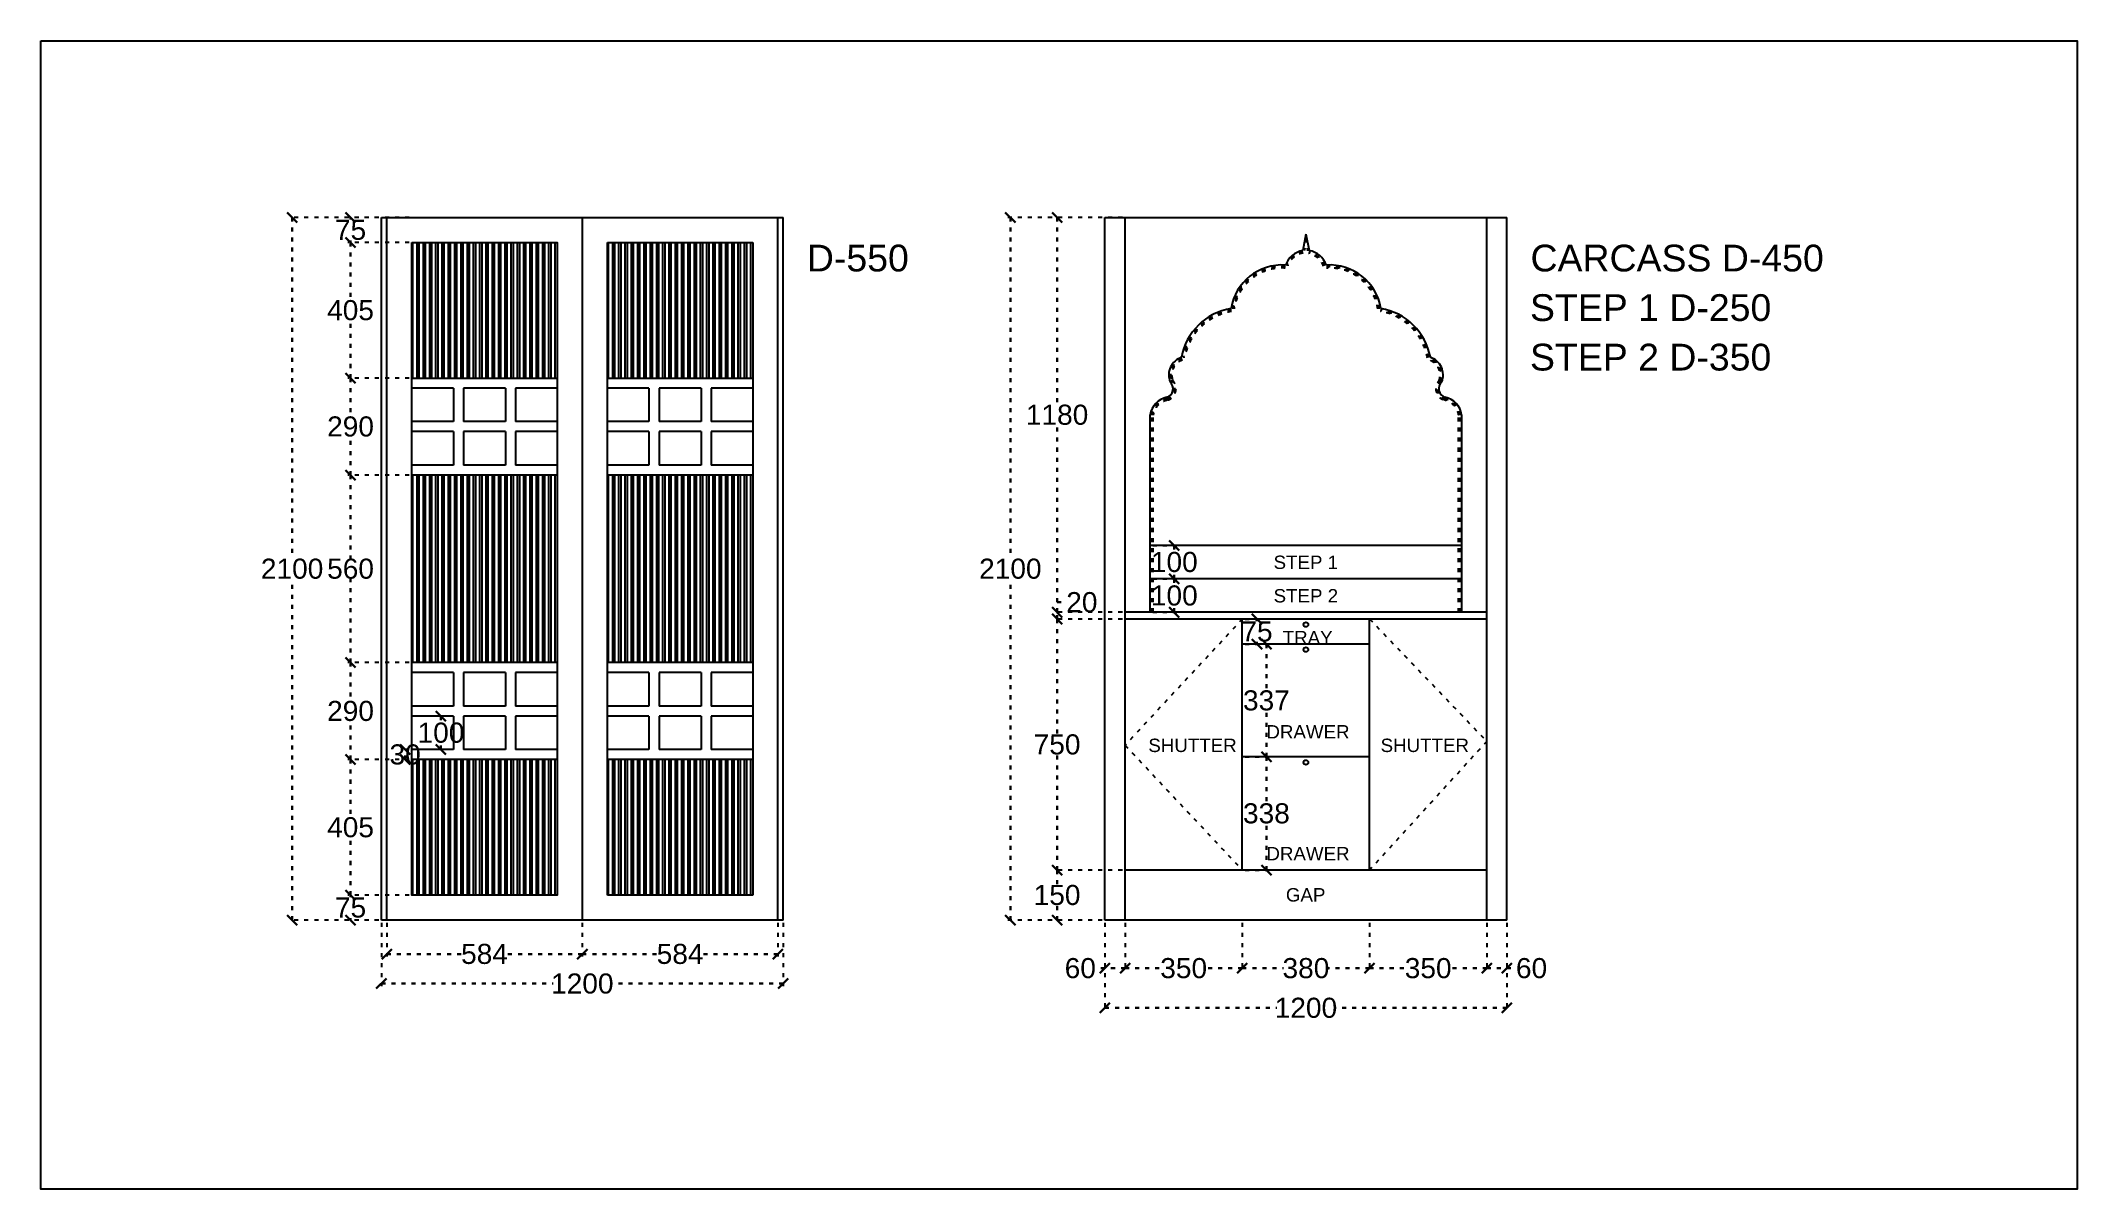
# Model space of a CAD drawing. Header units: millimetres. Extents: x 220712 to 1505573, y -354410 to 241923.
# Drawn here: x 298184 to 304265, y 94599 to 98031 of the extents above; entities that cross this region are included whole.
import ezdxf

# ---------------------------------------------------------------- set-up
doc = ezdxf.new("R2010")
doc.units = ezdxf.units.MM
doc.header["$MEASUREMENT"] = 0
doc.linetypes.add('ACAD_ISO03W100', pattern=[30, 12, -18])
doc.layers.add('Walls', color=253, linetype='Continuous')
doc.layers.add('Words', color=7, linetype='Continuous')
doc.styles.get("Standard").update_dxf_attribs({"font": 'arial.ttf'})
doc.dimstyles.get("Standard").update_dxf_attribs({"dimtxt": 60, "dimasz": 30, "dimexe": 7.75, "dimexo": 8.13, "dimgap": 0.63, "dimtad": 0, "dimtih": 1, "dimtoh": 1, "dimdec": 0, "dimzin": 0, "dimtxsty": 'Standard', "dimblk": 'OBLIQUE', "dimcen": 2.25, "dimclrd": 1, "dimclre": 1, "dimclrt": 1, "dimadec": 0, "dimazin": 0, "dimtfac": 1, "dimtdec": 0, "dimtofl": 0, "dimtmove": 0, "dimatfit": 3, "dimfxl": 1, "dimtolj": 1, "dimtzin": 0, "dimlwd": 30, "dimarcsym": 0})

msp = doc.modelspace()

# ---------------------------------------------------------------- texts
at = {"color": 7, "char_height": 40, "attachment_point": 1}
for s, insert in [('\\pxqc;STEP 1', (301838.5, 96492.5)), ('\\pxqc;STEP 2', (301838.5, 96392.5)), ('\\pxqc;TRAY', (301844, 96267.5)), ('DRAWER', (301844, 95986)), ('SHUTTER', (301491.5, 95945.5)), ('SHUTTER', (302185, 95945.5)), ('DRAWER', (301844, 95621.9)), ('\\pxqc;GAP', (301838, 95498.9))]:
    msp.add_mtext_dynamic_manual_height_columns(s, width=246.425, gutter_width=1213, heights=[0], dxfattribs=dict(at, insert=insert))
at = {"layer": 'Words', "color": 0, "char_height": 80, "attachment_point": 1}
for s, width, insert in [('D-550', 699.618, (300472, 97421.5)), ('CARCASS D-450', 981.861, (302632.5, 97421.5)), ('STEP 1 D-250', 874.06, (302631, 97273.5)), ('STEP 2 D-350', 874.06, (302631, 97125.5))]:
    msp.add_mtext_dynamic_manual_height_columns(s, width=width, gutter_width=866.4, heights=[440.1], dxfattribs=dict(at, insert=insert))

# ---------------------------------------------------------------- blocks, each defined once
blk = doc.blocks.new('_Oblique')
at = {"color": 0, "linetype": 'ByBlock', "lineweight": -2}
blk.add_line((-0.5, -0.5), (0.5, 0.5), dxfattribs=at)
blk = doc.blocks.new('*D2413')
at = {"layer": 'Defpoints', "color": 0, "linetype": 'ACAD_ISO03W100', "lineweight": -2, "transparency": 16777216}
for p in [(301422, 95403), (301772, 95403), (301772, 95259.5)]:
    blk.add_point(p, dxfattribs=at)
at = {"layer": 'Walls', "color": 1, "linetype": 'ACAD_ISO03W100', "lineweight": -2, "transparency": 16777216}
for p, q in [((301422, 95394.87), (301422, 95251.75)), ((301772, 95394.87), (301772, 95251.75))]:
    blk.add_line(p, q, dxfattribs=at)
at = {"layer": 'Walls', "color": 1, "linetype": 'ACAD_ISO03W100', "lineweight": 30, "transparency": 16777216}
for p, q in [((301422, 95259.5), (301530.210382, 95259.5)), ((301772, 95259.5), (301663.789618, 95259.5))]:
    blk.add_line(p, q, dxfattribs=at)
at = {"layer": 'Walls', "color": 1, "linetype": 'ACAD_ISO03W100', "lineweight": 30, "transparency": 16777216, "xscale": 30, "yscale": 30, "zscale": 30, "rotation": 180}
blk.add_blockref('_Oblique', (301422, 95259.5), dxfattribs=at)
at = {"layer": 'Walls', "color": 1, "linetype": 'ACAD_ISO03W100', "lineweight": 30, "transparency": 16777216, "xscale": 30, "yscale": 30, "zscale": 30}
blk.add_blockref('_Oblique', (301772, 95259.5), dxfattribs=at)
at = {"layer": 'Walls', "color": 1, "linetype": 'ACAD_ISO03W100', "transparency": 16777216, "insert": (301597, 95259.5), "char_height": 60, "attachment_point": 5}
blk.add_mtext('\\A1;350', dxfattribs=at)
blk = doc.blocks.new('*D2405')
at = {"layer": 'Defpoints', "color": 0, "linetype": 'ACAD_ISO03W100', "lineweight": -2, "transparency": 16777216}
for p in [(299217.5, 95403), (299801.5, 95403), (299217.5, 95302)]:
    blk.add_point(p, dxfattribs=at)
at = {"layer": 'Walls', "color": 1, "linetype": 'ACAD_ISO03W100', "lineweight": -2, "transparency": 16777216}
for p, q in [((299217.5, 95394.87), (299217.5, 95294.25)), ((299801.5, 95394.87), (299801.5, 95294.25))]:
    blk.add_line(p, q, dxfattribs=at)
at = {"layer": 'Walls', "color": 1, "linetype": 'ACAD_ISO03W100', "lineweight": 30, "transparency": 16777216}
for p, q in [((299217.5, 95302), (299442.710382, 95302)), ((299801.5, 95302), (299576.289618, 95302))]:
    blk.add_line(p, q, dxfattribs=at)
at = {"layer": 'Walls', "color": 1, "linetype": 'ACAD_ISO03W100', "lineweight": 30, "transparency": 16777216, "xscale": 30, "yscale": 30, "zscale": 30, "rotation": 180}
blk.add_blockref('_Oblique', (299217.5, 95302), dxfattribs=at)
at = {"layer": 'Walls', "color": 1, "linetype": 'ACAD_ISO03W100', "lineweight": 30, "transparency": 16777216, "xscale": 30, "yscale": 30, "zscale": 30}
blk.add_blockref('_Oblique', (299801.5, 95302), dxfattribs=at)
at = {"layer": 'Walls', "color": 1, "linetype": 'ACAD_ISO03W100', "transparency": 16777216, "insert": (299509.5, 95302), "char_height": 60, "attachment_point": 5}
blk.add_mtext('\\A1;584', dxfattribs=at)
blk = doc.blocks.new('*D2406')
at = {"layer": 'Defpoints', "color": 0, "linetype": 'ACAD_ISO03W100', "lineweight": -2, "transparency": 16777216}
for p in [(299801.5, 95403), (300385.5, 95403), (300385.5, 95302)]:
    blk.add_point(p, dxfattribs=at)
at = {"layer": 'Walls', "color": 1, "linetype": 'ACAD_ISO03W100', "lineweight": -2, "transparency": 16777216}
for p, q in [((299801.5, 95394.87), (299801.5, 95294.25)), ((300385.5, 95394.87), (300385.5, 95294.25))]:
    blk.add_line(p, q, dxfattribs=at)
at = {"layer": 'Walls', "color": 1, "linetype": 'ACAD_ISO03W100', "lineweight": 30, "transparency": 16777216}
for p, q in [((299801.5, 95302), (300026.710382, 95302)), ((300385.5, 95302), (300160.289618, 95302))]:
    blk.add_line(p, q, dxfattribs=at)
at = {"layer": 'Walls', "color": 1, "linetype": 'ACAD_ISO03W100', "lineweight": 30, "transparency": 16777216, "xscale": 30, "yscale": 30, "zscale": 30, "rotation": 180}
blk.add_blockref('_Oblique', (299801.5, 95302), dxfattribs=at)
at = {"layer": 'Walls', "color": 1, "linetype": 'ACAD_ISO03W100', "lineweight": 30, "transparency": 16777216, "xscale": 30, "yscale": 30, "zscale": 30}
blk.add_blockref('_Oblique', (300385.5, 95302), dxfattribs=at)
at = {"layer": 'Walls', "color": 1, "linetype": 'ACAD_ISO03W100', "transparency": 16777216, "insert": (300093.5, 95302), "char_height": 60, "attachment_point": 5}
blk.add_mtext('\\A1;584', dxfattribs=at)
blk = doc.blocks.new('*D2407')
at = {"layer": 'Defpoints', "color": 0, "linetype": 'ACAD_ISO03W100', "lineweight": -2, "transparency": 16777216}
for p in [(299201.5, 95403), (300401.5, 95403), (300401.5, 95213.5)]:
    blk.add_point(p, dxfattribs=at)
at = {"layer": 'Walls', "color": 1, "linetype": 'ACAD_ISO03W100', "lineweight": -2, "transparency": 16777216}
for p, q in [((299201.5, 95394.9), (299201.5, 95205.8)), ((300401.5, 95394.9), (300401.5, 95205.8))]:
    blk.add_line(p, q, dxfattribs=at)
at = {"layer": 'Walls', "color": 1, "linetype": 'ACAD_ISO03W100', "lineweight": 30, "transparency": 16777216}
for p, q in [((299201.5, 95213.5), (299714.2, 95213.5)), ((300401.5, 95213.5), (299888.8, 95213.5))]:
    blk.add_line(p, q, dxfattribs=at)
at = {"layer": 'Walls', "color": 1, "linetype": 'ACAD_ISO03W100', "lineweight": 30, "transparency": 16777216, "xscale": 30, "yscale": 30, "zscale": 30, "rotation": 180}
blk.add_blockref('_Oblique', (299201.5, 95213.5), dxfattribs=at)
at = {"layer": 'Walls', "color": 1, "linetype": 'ACAD_ISO03W100', "lineweight": 30, "transparency": 16777216, "xscale": 30, "yscale": 30, "zscale": 30}
blk.add_blockref('_Oblique', (300401.5, 95213.5), dxfattribs=at)
at = {"layer": 'Walls', "color": 1, "linetype": 'ACAD_ISO03W100', "transparency": 16777216, "insert": (299801.5, 95213.5), "char_height": 60, "attachment_point": 5}
blk.add_mtext('\\A1;1200', dxfattribs=at)
blk = doc.blocks.new('*D2408')
at = {"layer": 'Defpoints', "color": 0, "linetype": 'ACAD_ISO03W100', "lineweight": -2, "transparency": 16777216}
for p in [(298935, 97503), (299201.5, 97503), (299201.5, 95403)]:
    blk.add_point(p, dxfattribs=at)
at = {"layer": 'Walls', "color": 1, "linetype": 'ACAD_ISO03W100', "lineweight": -2, "transparency": 16777216}
for p, q in [((299193.4, 97503), (298927.3, 97503)), ((299193.4, 95403), (298927.3, 95403))]:
    blk.add_line(p, q, dxfattribs=at)
at = {"layer": 'Walls', "color": 1, "linetype": 'ACAD_ISO03W100', "lineweight": 30, "transparency": 16777216}
for p, q in [((298935, 97503), (298935, 96484.3)), ((298935, 95403), (298935, 96421.7))]:
    blk.add_line(p, q, dxfattribs=at)
at = {"layer": 'Walls', "color": 1, "linetype": 'ACAD_ISO03W100', "lineweight": 30, "transparency": 16777216, "xscale": 30, "yscale": 30, "zscale": 30}
for p, rotation in [((298935, 97503), 90), ((298935, 95403), 270)]:
    blk.add_blockref('_Oblique', p, dxfattribs=dict(at, rotation=rotation))
at = {"layer": 'Walls', "color": 1, "linetype": 'ACAD_ISO03W100', "transparency": 16777216, "insert": (298935, 96453), "char_height": 60, "attachment_point": 5}
blk.add_mtext('\\A1;2100', dxfattribs=at)
blk = doc.blocks.new('*D2414')
at = {"layer": 'Defpoints', "color": 0, "linetype": 'ACAD_ISO03W100', "lineweight": -2, "transparency": 16777216}
for p in [(301362, 95403), (301422, 95403), (301362, 95259.5)]:
    blk.add_point(p, dxfattribs=at)
at = {"layer": 'Walls', "color": 1, "linetype": 'ACAD_ISO03W100', "lineweight": -2, "transparency": 16777216}
for p, q in [((301362, 95394.9), (301362, 95251.8)), ((301422, 95394.9), (301422, 95251.8))]:
    blk.add_line(p, q, dxfattribs=at)
at = {"layer": 'Walls', "color": 1, "linetype": 'ACAD_ISO03W100', "lineweight": 30, "transparency": 16777216}
for p, q in [((301362, 95259.5), (301332, 95259.5)), ((301422, 95259.5), (301362, 95259.5))]:
    blk.add_line(p, q, dxfattribs=at)
at = {"layer": 'Walls', "color": 1, "linetype": 'ACAD_ISO03W100', "lineweight": 30, "transparency": 16777216, "xscale": 30, "yscale": 30, "zscale": 30, "rotation": 180}
blk.add_blockref('_Oblique', (301362, 95259.5), dxfattribs=at)
at = {"layer": 'Walls', "color": 1, "linetype": 'ACAD_ISO03W100', "lineweight": 30, "transparency": 16777216, "xscale": 30, "yscale": 30, "zscale": 30}
blk.add_blockref('_Oblique', (301422, 95259.5), dxfattribs=at)
at = {"layer": 'Walls', "color": 1, "linetype": 'ACAD_ISO03W100', "transparency": 16777216, "insert": (301288.3, 95259.5), "char_height": 60, "attachment_point": 5}
blk.add_mtext('\\A1;60', dxfattribs=at)
blk = doc.blocks.new('*D2415')
at = {"layer": 'Defpoints', "color": 0, "linetype": 'ACAD_ISO03W100', "lineweight": -2, "transparency": 16777216}
for p in [(302502, 95403), (302562, 95403), (302562, 95259.5)]:
    blk.add_point(p, dxfattribs=at)
at = {"layer": 'Walls', "color": 1, "linetype": 'ACAD_ISO03W100', "lineweight": -2, "transparency": 16777216}
for p, q in [((302502, 95394.9), (302502, 95251.8)), ((302562, 95394.9), (302562, 95251.8))]:
    blk.add_line(p, q, dxfattribs=at)
at = {"layer": 'Walls', "color": 1, "linetype": 'ACAD_ISO03W100', "lineweight": 30, "transparency": 16777216}
for p, q in [((302502, 95259.5), (302562, 95259.5)), ((302562, 95259.5), (302592, 95259.5))]:
    blk.add_line(p, q, dxfattribs=at)
at = {"layer": 'Walls', "color": 1, "linetype": 'ACAD_ISO03W100', "lineweight": 30, "transparency": 16777216, "xscale": 30, "yscale": 30, "zscale": 30, "rotation": 180}
blk.add_blockref('_Oblique', (302502, 95259.5), dxfattribs=at)
at = {"layer": 'Walls', "color": 1, "linetype": 'ACAD_ISO03W100', "lineweight": 30, "transparency": 16777216, "xscale": 30, "yscale": 30, "zscale": 30}
blk.add_blockref('_Oblique', (302562, 95259.5), dxfattribs=at)
at = {"layer": 'Walls', "color": 1, "linetype": 'ACAD_ISO03W100', "transparency": 16777216, "insert": (302635.7, 95259.5), "char_height": 60, "attachment_point": 5}
blk.add_mtext('\\A1;60', dxfattribs=at)
blk = doc.blocks.new('*D2416')
at = {"layer": 'Defpoints', "color": 0, "linetype": 'ACAD_ISO03W100', "lineweight": -2, "transparency": 16777216}
for p in [(301219, 95553), (301422, 95553), (301362, 95403)]:
    blk.add_point(p, dxfattribs=at)
at = {"layer": 'Walls', "color": 1, "linetype": 'ACAD_ISO03W100', "lineweight": -2, "transparency": 16777216}
for p, q in [((301413.9, 95553), (301211.3, 95553)), ((301353.9, 95403), (301211.3, 95403))]:
    blk.add_line(p, q, dxfattribs=at)
at = {"layer": 'Walls', "color": 1, "linetype": 'ACAD_ISO03W100', "lineweight": 30, "transparency": 16777216}
for p, q in [((301219, 95553), (301219, 95509.3)), ((301219, 95403), (301219, 95446.7))]:
    blk.add_line(p, q, dxfattribs=at)
at = {"layer": 'Walls', "color": 1, "linetype": 'ACAD_ISO03W100', "lineweight": 30, "transparency": 16777216, "xscale": 30, "yscale": 30, "zscale": 30}
for p, rotation in [((301219, 95553), 90), ((301219, 95403), 270)]:
    blk.add_blockref('_Oblique', p, dxfattribs=dict(at, rotation=rotation))
at = {"layer": 'Walls', "color": 1, "linetype": 'ACAD_ISO03W100', "transparency": 16777216, "insert": (301219, 95478), "char_height": 60, "attachment_point": 5}
blk.add_mtext('\\A1;150', dxfattribs=at)
blk = doc.blocks.new('*D2417')
at = {"layer": 'Defpoints', "color": 0, "linetype": 'ACAD_ISO03W100', "lineweight": -2, "transparency": 16777216}
for p in [(301219, 96303), (301422, 96303), (301422, 95553)]:
    blk.add_point(p, dxfattribs=at)
at = {"layer": 'Walls', "color": 1, "linetype": 'ACAD_ISO03W100', "lineweight": -2, "transparency": 16777216}
for p, q in [((301413.9, 96303), (301211.3, 96303)), ((301413.9, 95553), (301211.3, 95553))]:
    blk.add_line(p, q, dxfattribs=at)
at = {"layer": 'Walls', "color": 1, "linetype": 'ACAD_ISO03W100', "lineweight": 30, "transparency": 16777216}
for p, q in [((301219, 96303), (301219, 95959.3)), ((301219, 95553), (301219, 95896.7))]:
    blk.add_line(p, q, dxfattribs=at)
at = {"layer": 'Walls', "color": 1, "linetype": 'ACAD_ISO03W100', "lineweight": 30, "transparency": 16777216, "xscale": 30, "yscale": 30, "zscale": 30}
for p, rotation in [((301219, 96303), 90), ((301219, 95553), 270)]:
    blk.add_blockref('_Oblique', p, dxfattribs=dict(at, rotation=rotation))
at = {"layer": 'Walls', "color": 1, "linetype": 'ACAD_ISO03W100', "transparency": 16777216, "insert": (301219, 95928), "char_height": 60, "attachment_point": 5}
blk.add_mtext('\\A1;750', dxfattribs=at)
blk = doc.blocks.new('*D2418')
at = {"layer": 'Defpoints', "color": 0, "linetype": 'ACAD_ISO03W100', "lineweight": -2, "transparency": 16777216}
for p in [(301219, 96323), (301422, 96323), (301422, 96303)]:
    blk.add_point(p, dxfattribs=at)
at = {"layer": 'Walls', "color": 1, "linetype": 'ACAD_ISO03W100', "lineweight": -2, "transparency": 16777216}
for p, q in [((301413.9, 96323), (301211.3, 96323)), ((301413.9, 96303), (301211.3, 96303))]:
    blk.add_line(p, q, dxfattribs=at)
at = {"layer": 'Walls', "color": 1, "linetype": 'ACAD_ISO03W100', "lineweight": 30, "transparency": 16777216}
for p, q in [((301219, 96323), (301219, 96353)), ((301219, 96353), (301249, 96353)), ((301219, 96303), (301219, 96323))]:
    blk.add_line(p, q, dxfattribs=at)
at = {"layer": 'Walls', "color": 1, "linetype": 'ACAD_ISO03W100', "lineweight": 30, "transparency": 16777216, "xscale": 30, "yscale": 30, "zscale": 30}
for p, rotation in [((301219, 96323), 90), ((301219, 96303), 270)]:
    blk.add_blockref('_Oblique', p, dxfattribs=dict(at, rotation=rotation))
at = {"layer": 'Walls', "color": 1, "linetype": 'ACAD_ISO03W100', "transparency": 16777216, "insert": (301293, 96353), "char_height": 60, "attachment_point": 5}
blk.add_mtext('\\A1;20', dxfattribs=at)
blk = doc.blocks.new('*D2419')
at = {"layer": 'Defpoints', "color": 0, "linetype": 'ACAD_ISO03W100', "lineweight": -2, "transparency": 16777216}
for p in [(301219, 97503), (301422, 97503), (301422, 96323)]:
    blk.add_point(p, dxfattribs=at)
at = {"layer": 'Walls', "color": 1, "linetype": 'ACAD_ISO03W100', "lineweight": -2, "transparency": 16777216}
for p, q in [((301413.9, 97503), (301211.3, 97503)), ((301413.9, 96323), (301211.3, 96323))]:
    blk.add_line(p, q, dxfattribs=at)
at = {"layer": 'Walls', "color": 1, "linetype": 'ACAD_ISO03W100', "lineweight": 30, "transparency": 16777216}
for p, q in [((301219, 97503), (301219, 96944.3)), ((301219, 96323), (301219, 96881.7))]:
    blk.add_line(p, q, dxfattribs=at)
at = {"layer": 'Walls', "color": 1, "linetype": 'ACAD_ISO03W100', "lineweight": 30, "transparency": 16777216, "xscale": 30, "yscale": 30, "zscale": 30}
for p, rotation in [((301219, 97503), 90), ((301219, 96323), 270)]:
    blk.add_blockref('_Oblique', p, dxfattribs=dict(at, rotation=rotation))
at = {"layer": 'Walls', "color": 1, "linetype": 'ACAD_ISO03W100', "transparency": 16777216, "insert": (301219, 96913), "char_height": 60, "attachment_point": 5}
blk.add_mtext('\\A1;1180', dxfattribs=at)
blk = doc.blocks.new('*D2409')
at = {"layer": 'Defpoints', "color": 0, "linetype": 'ACAD_ISO03W100', "lineweight": -2, "transparency": 16777216}
for p in [(301772, 95403), (302152, 95403), (302152, 95259.5)]:
    blk.add_point(p, dxfattribs=at)
at = {"layer": 'Walls', "color": 1, "linetype": 'ACAD_ISO03W100', "lineweight": -2, "transparency": 16777216}
for p, q in [((301772, 95394.87), (301772, 95251.75)), ((302152, 95394.87), (302152, 95251.75))]:
    blk.add_line(p, q, dxfattribs=at)
at = {"layer": 'Walls', "color": 1, "linetype": 'ACAD_ISO03W100', "lineweight": 30, "transparency": 16777216}
for p, q in [((301772, 95259.5), (301895.210382, 95259.5)), ((302152, 95259.5), (302028.789618, 95259.5))]:
    blk.add_line(p, q, dxfattribs=at)
at = {"layer": 'Walls', "color": 1, "linetype": 'ACAD_ISO03W100', "lineweight": 30, "transparency": 16777216, "xscale": 30, "yscale": 30, "zscale": 30, "rotation": 180}
blk.add_blockref('_Oblique', (301772, 95259.5), dxfattribs=at)
at = {"layer": 'Walls', "color": 1, "linetype": 'ACAD_ISO03W100', "lineweight": 30, "transparency": 16777216, "xscale": 30, "yscale": 30, "zscale": 30}
blk.add_blockref('_Oblique', (302152, 95259.5), dxfattribs=at)
at = {"layer": 'Walls', "color": 1, "linetype": 'ACAD_ISO03W100', "transparency": 16777216, "insert": (301962, 95259.5), "char_height": 60, "attachment_point": 5}
blk.add_mtext('\\A1;380', dxfattribs=at)
blk = doc.blocks.new('*D2410')
at = {"layer": 'Defpoints', "color": 0, "linetype": 'ACAD_ISO03W100', "lineweight": -2, "transparency": 16777216}
for p in [(302152, 95403), (302502, 95403), (302502, 95259.5)]:
    blk.add_point(p, dxfattribs=at)
at = {"layer": 'Walls', "color": 1, "linetype": 'ACAD_ISO03W100', "lineweight": -2, "transparency": 16777216}
for p, q in [((302152, 95394.87), (302152, 95251.75)), ((302502, 95394.87), (302502, 95251.75))]:
    blk.add_line(p, q, dxfattribs=at)
at = {"layer": 'Walls', "color": 1, "linetype": 'ACAD_ISO03W100', "lineweight": 30, "transparency": 16777216}
for p, q in [((302152, 95259.5), (302260.210382, 95259.5)), ((302502, 95259.5), (302393.789618, 95259.5))]:
    blk.add_line(p, q, dxfattribs=at)
at = {"layer": 'Walls', "color": 1, "linetype": 'ACAD_ISO03W100', "lineweight": 30, "transparency": 16777216, "xscale": 30, "yscale": 30, "zscale": 30, "rotation": 180}
blk.add_blockref('_Oblique', (302152, 95259.5), dxfattribs=at)
at = {"layer": 'Walls', "color": 1, "linetype": 'ACAD_ISO03W100', "lineweight": 30, "transparency": 16777216, "xscale": 30, "yscale": 30, "zscale": 30}
blk.add_blockref('_Oblique', (302502, 95259.5), dxfattribs=at)
at = {"layer": 'Walls', "color": 1, "linetype": 'ACAD_ISO03W100', "transparency": 16777216, "insert": (302327, 95259.5), "char_height": 60, "attachment_point": 5}
blk.add_mtext('\\A1;350', dxfattribs=at)
blk = doc.blocks.new('*D2411')
at = {"layer": 'Defpoints', "color": 0, "linetype": 'ACAD_ISO03W100', "lineweight": -2, "transparency": 16777216}
for p in [(301362, 95403), (302562, 95403), (302562, 95141)]:
    blk.add_point(p, dxfattribs=at)
at = {"layer": 'Walls', "color": 1, "linetype": 'ACAD_ISO03W100', "lineweight": -2, "transparency": 16777216}
for p, q in [((301362, 95394.9), (301362, 95133.2)), ((302562, 95394.9), (302562, 95133.2))]:
    blk.add_line(p, q, dxfattribs=at)
at = {"layer": 'Walls', "color": 1, "linetype": 'ACAD_ISO03W100', "lineweight": 30, "transparency": 16777216}
for p, q in [((301362, 95141), (301874.7, 95141)), ((302562, 95141), (302049.3, 95141))]:
    blk.add_line(p, q, dxfattribs=at)
at = {"layer": 'Walls', "color": 1, "linetype": 'ACAD_ISO03W100', "lineweight": 30, "transparency": 16777216, "xscale": 30, "yscale": 30, "zscale": 30, "rotation": 180}
blk.add_blockref('_Oblique', (301362, 95141), dxfattribs=at)
at = {"layer": 'Walls', "color": 1, "linetype": 'ACAD_ISO03W100', "lineweight": 30, "transparency": 16777216, "xscale": 30, "yscale": 30, "zscale": 30}
blk.add_blockref('_Oblique', (302562, 95141), dxfattribs=at)
at = {"layer": 'Walls', "color": 1, "linetype": 'ACAD_ISO03W100', "transparency": 16777216, "insert": (301962, 95141), "char_height": 60, "attachment_point": 5}
blk.add_mtext('\\A1;1200', dxfattribs=at)
blk = doc.blocks.new('*D2412')
at = {"layer": 'Defpoints', "color": 0, "linetype": 'ACAD_ISO03W100', "lineweight": -2, "transparency": 16777216}
for p in [(301079.5, 97503), (301362, 97503), (301362, 95403)]:
    blk.add_point(p, dxfattribs=at)
at = {"layer": 'Walls', "color": 1, "linetype": 'ACAD_ISO03W100', "lineweight": -2, "transparency": 16777216}
for p, q in [((301353.9, 97503), (301071.8, 97503)), ((301353.9, 95403), (301071.8, 95403))]:
    blk.add_line(p, q, dxfattribs=at)
at = {"layer": 'Walls', "color": 1, "linetype": 'ACAD_ISO03W100', "lineweight": 30, "transparency": 16777216}
for p, q in [((301079.5, 97503), (301079.5, 96484.3)), ((301079.5, 95403), (301079.5, 96421.7))]:
    blk.add_line(p, q, dxfattribs=at)
at = {"layer": 'Walls', "color": 1, "linetype": 'ACAD_ISO03W100', "lineweight": 30, "transparency": 16777216, "xscale": 30, "yscale": 30, "zscale": 30}
for p, rotation in [((301079.5, 97503), 90), ((301079.5, 95403), 270)]:
    blk.add_blockref('_Oblique', p, dxfattribs=dict(at, rotation=rotation))
at = {"layer": 'Walls', "color": 1, "linetype": 'ACAD_ISO03W100', "transparency": 16777216, "insert": (301079.5, 96453), "char_height": 60, "attachment_point": 5}
blk.add_mtext('\\A1;2100', dxfattribs=at)
blk = doc.blocks.new('*D2427')
at = {"layer": 'Defpoints', "color": 0, "linetype": 'ACAD_ISO03W100', "lineweight": -2, "transparency": 16777216}
for p in [(299292.5, 95478), (299109.5, 95403), (299292.5, 95403)]:
    blk.add_point(p, dxfattribs=at)
at = {"layer": 'Walls', "color": 1, "linetype": 'ACAD_ISO03W100', "lineweight": -2, "transparency": 16777216}
for p, q in [((299284.4, 95478), (299101.8, 95478)), ((299284.4, 95403), (299101.8, 95403))]:
    blk.add_line(p, q, dxfattribs=at)
at = {"layer": 'Walls', "color": 1, "linetype": 'ACAD_ISO03W100', "lineweight": 30, "transparency": 16777216}
for p, q in [((299109.5, 95478), (299109.5, 95471.6)), ((299109.5, 95403), (299109.5, 95409.4))]:
    blk.add_line(p, q, dxfattribs=at)
at = {"layer": 'Walls', "color": 1, "linetype": 'ACAD_ISO03W100', "lineweight": 30, "transparency": 16777216, "xscale": 30, "yscale": 30, "zscale": 30}
for p, rotation in [((299109.5, 95478), 90), ((299109.5, 95403), 270)]:
    blk.add_blockref('_Oblique', p, dxfattribs=dict(at, rotation=rotation))
at = {"layer": 'Walls', "color": 1, "linetype": 'ACAD_ISO03W100', "transparency": 16777216, "insert": (299109.5, 95440.5), "char_height": 60, "attachment_point": 5}
blk.add_mtext('\\A1;75', dxfattribs=at)
blk = doc.blocks.new('*D2428')
at = {"layer": 'Defpoints', "color": 0, "linetype": 'ACAD_ISO03W100', "lineweight": -2, "transparency": 16777216}
for p in [(299109.5, 95883), (299292.5, 95883), (299292.5, 95478)]:
    blk.add_point(p, dxfattribs=at)
at = {"layer": 'Walls', "color": 1, "linetype": 'ACAD_ISO03W100', "lineweight": -2, "transparency": 16777216}
for p, q in [((299284.4, 95883), (299101.8, 95883)), ((299284.4, 95478), (299101.8, 95478))]:
    blk.add_line(p, q, dxfattribs=at)
at = {"layer": 'Walls', "color": 1, "linetype": 'ACAD_ISO03W100', "lineweight": 30, "transparency": 16777216}
for p, q in [((299109.5, 95883), (299109.5, 95711.8)), ((299109.5, 95478), (299109.5, 95649.2))]:
    blk.add_line(p, q, dxfattribs=at)
at = {"layer": 'Walls', "color": 1, "linetype": 'ACAD_ISO03W100', "lineweight": 30, "transparency": 16777216, "xscale": 30, "yscale": 30, "zscale": 30}
for p, rotation in [((299109.5, 95883), 90), ((299109.5, 95478), 270)]:
    blk.add_blockref('_Oblique', p, dxfattribs=dict(at, rotation=rotation))
at = {"layer": 'Walls', "color": 1, "linetype": 'ACAD_ISO03W100', "transparency": 16777216, "insert": (299109.5, 95680.5), "char_height": 60, "attachment_point": 5}
blk.add_mtext('\\A1;405', dxfattribs=at)
blk = doc.blocks.new('*D2429')
at = {"layer": 'Defpoints', "color": 0, "linetype": 'ACAD_ISO03W100', "lineweight": -2, "transparency": 16777216}
for p in [(299109.5, 96173), (299292.5, 96173), (299292.5, 95883)]:
    blk.add_point(p, dxfattribs=at)
at = {"layer": 'Walls', "color": 1, "linetype": 'ACAD_ISO03W100', "lineweight": -2, "transparency": 16777216}
for p, q in [((299284.4, 96173), (299101.8, 96173)), ((299284.4, 95883), (299101.8, 95883))]:
    blk.add_line(p, q, dxfattribs=at)
at = {"layer": 'Walls', "color": 1, "linetype": 'ACAD_ISO03W100', "lineweight": 30, "transparency": 16777216}
for p, q in [((299109.5, 96173), (299109.5, 96059.3)), ((299109.5, 95883), (299109.5, 95996.7))]:
    blk.add_line(p, q, dxfattribs=at)
at = {"layer": 'Walls', "color": 1, "linetype": 'ACAD_ISO03W100', "lineweight": 30, "transparency": 16777216, "xscale": 30, "yscale": 30, "zscale": 30}
for p, rotation in [((299109.5, 96173), 90), ((299109.5, 95883), 270)]:
    blk.add_blockref('_Oblique', p, dxfattribs=dict(at, rotation=rotation))
at = {"layer": 'Walls', "color": 1, "linetype": 'ACAD_ISO03W100', "transparency": 16777216, "insert": (299109.5, 96028), "char_height": 60, "attachment_point": 5}
blk.add_mtext('\\A1;290', dxfattribs=at)
blk = doc.blocks.new('*D2430')
at = {"layer": 'Defpoints', "color": 0, "linetype": 'ACAD_ISO03W100', "lineweight": -2, "transparency": 16777216}
for p in [(299272.5, 95913), (299292.5, 95913), (299292.5, 95883)]:
    blk.add_point(p, dxfattribs=at)
at = {"layer": 'Walls', "color": 1, "linetype": 'ACAD_ISO03W100', "lineweight": -2, "transparency": 16777216}
for p, q in [((299284.37, 95913), (299264.75, 95913)), ((299284.37, 95883), (299264.75, 95883))]:
    blk.add_line(p, q, dxfattribs=at)
at = {"layer": 'Walls', "color": 1, "linetype": 'ACAD_ISO03W100', "lineweight": 30, "transparency": 16777216}
blk.add_line((299272.5, 95883), (299272.5, 95913), dxfattribs=at)
at = {"layer": 'Walls', "color": 1, "linetype": 'ACAD_ISO03W100', "lineweight": 30, "transparency": 16777216, "xscale": 30, "yscale": 30, "zscale": 30}
for p, rotation in [((299272.5, 95913), 90), ((299272.5, 95883), 270)]:
    blk.add_blockref('_Oblique', p, dxfattribs=dict(at, rotation=rotation))
at = {"layer": 'Walls', "color": 1, "linetype": 'ACAD_ISO03W100', "transparency": 16777216, "insert": (299272.5, 95898), "char_height": 60, "attachment_point": 5}
blk.add_mtext('\\A1;30', dxfattribs=at)
blk = doc.blocks.new('*D2431')
at = {"layer": 'Defpoints', "color": 0, "linetype": 'ACAD_ISO03W100', "lineweight": -2, "transparency": 16777216}
for p in [(299379.5, 96013), (299416.5, 96013), (299416.5, 95913)]:
    blk.add_point(p, dxfattribs=at)
at = {"layer": 'Walls', "color": 1, "linetype": 'ACAD_ISO03W100', "lineweight": -2, "transparency": 16777216}
for p, q in [((299408.4, 96013), (299371.8, 96013)), ((299408.4, 95913), (299371.8, 95913))]:
    blk.add_line(p, q, dxfattribs=at)
at = {"layer": 'Walls', "color": 1, "linetype": 'ACAD_ISO03W100', "lineweight": 30, "transparency": 16777216}
for p, q in [((299379.5, 96013), (299379.5, 95994.3)), ((299379.5, 95913), (299379.5, 95931.7))]:
    blk.add_line(p, q, dxfattribs=at)
at = {"layer": 'Walls', "color": 1, "linetype": 'ACAD_ISO03W100', "lineweight": 30, "transparency": 16777216, "xscale": 30, "yscale": 30, "zscale": 30}
for p, rotation in [((299379.5, 96013), 90), ((299379.5, 95913), 270)]:
    blk.add_blockref('_Oblique', p, dxfattribs=dict(at, rotation=rotation))
at = {"layer": 'Walls', "color": 1, "linetype": 'ACAD_ISO03W100', "transparency": 16777216, "insert": (299379.5, 95963), "char_height": 60, "attachment_point": 5}
blk.add_mtext('\\A1;100', dxfattribs=at)
blk = doc.blocks.new('*D2432')
at = {"layer": 'Defpoints', "color": 0, "linetype": 'ACAD_ISO03W100', "lineweight": -2, "transparency": 16777216}
for p in [(299109.5, 96733), (299292.5, 96733), (299292.5, 96173)]:
    blk.add_point(p, dxfattribs=at)
at = {"layer": 'Walls', "color": 1, "linetype": 'ACAD_ISO03W100', "lineweight": -2, "transparency": 16777216}
for p, q in [((299284.4, 96733), (299101.8, 96733)), ((299284.4, 96173), (299101.8, 96173))]:
    blk.add_line(p, q, dxfattribs=at)
at = {"layer": 'Walls', "color": 1, "linetype": 'ACAD_ISO03W100', "lineweight": 30, "transparency": 16777216}
for p, q in [((299109.5, 96733), (299109.5, 96484.3)), ((299109.5, 96173), (299109.5, 96421.7))]:
    blk.add_line(p, q, dxfattribs=at)
at = {"layer": 'Walls', "color": 1, "linetype": 'ACAD_ISO03W100', "lineweight": 30, "transparency": 16777216, "xscale": 30, "yscale": 30, "zscale": 30}
for p, rotation in [((299109.5, 96733), 90), ((299109.5, 96173), 270)]:
    blk.add_blockref('_Oblique', p, dxfattribs=dict(at, rotation=rotation))
at = {"layer": 'Walls', "color": 1, "linetype": 'ACAD_ISO03W100', "transparency": 16777216, "insert": (299109.5, 96453), "char_height": 60, "attachment_point": 5}
blk.add_mtext('\\A1;560', dxfattribs=at)
blk = doc.blocks.new('*D2433')
at = {"layer": 'Defpoints', "color": 0, "linetype": 'ACAD_ISO03W100', "lineweight": -2, "transparency": 16777216}
for p in [(299109.5, 97023), (299292.5, 97023), (299292.5, 96733)]:
    blk.add_point(p, dxfattribs=at)
at = {"layer": 'Walls', "color": 1, "linetype": 'ACAD_ISO03W100', "lineweight": -2, "transparency": 16777216}
for p, q in [((299284.4, 97023), (299101.8, 97023)), ((299284.4, 96733), (299101.8, 96733))]:
    blk.add_line(p, q, dxfattribs=at)
at = {"layer": 'Walls', "color": 1, "linetype": 'ACAD_ISO03W100', "lineweight": 30, "transparency": 16777216}
for p, q in [((299109.5, 97023), (299109.5, 96909.3)), ((299109.5, 96733), (299109.5, 96846.7))]:
    blk.add_line(p, q, dxfattribs=at)
at = {"layer": 'Walls', "color": 1, "linetype": 'ACAD_ISO03W100', "lineweight": 30, "transparency": 16777216, "xscale": 30, "yscale": 30, "zscale": 30}
for p, rotation in [((299109.5, 97023), 90), ((299109.5, 96733), 270)]:
    blk.add_blockref('_Oblique', p, dxfattribs=dict(at, rotation=rotation))
at = {"layer": 'Walls', "color": 1, "linetype": 'ACAD_ISO03W100', "transparency": 16777216, "insert": (299109.5, 96878), "char_height": 60, "attachment_point": 5}
blk.add_mtext('\\A1;290', dxfattribs=at)
blk = doc.blocks.new('*D2420')
at = {"layer": 'Defpoints', "color": 0, "linetype": 'ACAD_ISO03W100', "lineweight": -2, "transparency": 16777216}
for p in [(299109.5, 97428), (299292.5, 97428), (299292.5, 97023)]:
    blk.add_point(p, dxfattribs=at)
at = {"layer": 'Walls', "color": 1, "linetype": 'ACAD_ISO03W100', "lineweight": -2, "transparency": 16777216}
for p, q in [((299284.4, 97428), (299101.8, 97428)), ((299284.4, 97023), (299101.8, 97023))]:
    blk.add_line(p, q, dxfattribs=at)
at = {"layer": 'Walls', "color": 1, "linetype": 'ACAD_ISO03W100', "lineweight": 30, "transparency": 16777216}
for p, q in [((299109.5, 97428), (299109.5, 97256.8)), ((299109.5, 97023), (299109.5, 97194.2))]:
    blk.add_line(p, q, dxfattribs=at)
at = {"layer": 'Walls', "color": 1, "linetype": 'ACAD_ISO03W100', "lineweight": 30, "transparency": 16777216, "xscale": 30, "yscale": 30, "zscale": 30}
for p, rotation in [((299109.5, 97428), 90), ((299109.5, 97023), 270)]:
    blk.add_blockref('_Oblique', p, dxfattribs=dict(at, rotation=rotation))
at = {"layer": 'Walls', "color": 1, "linetype": 'ACAD_ISO03W100', "transparency": 16777216, "insert": (299109.5, 97225.5), "char_height": 60, "attachment_point": 5}
blk.add_mtext('\\A1;405', dxfattribs=at)
blk = doc.blocks.new('*D2421')
at = {"layer": 'Defpoints', "color": 0, "linetype": 'ACAD_ISO03W100', "lineweight": -2, "transparency": 16777216}
for p in [(299109.5, 97503), (299292.5, 97503), (299292.5, 97428)]:
    blk.add_point(p, dxfattribs=at)
at = {"layer": 'Walls', "color": 1, "linetype": 'ACAD_ISO03W100', "lineweight": -2, "transparency": 16777216}
for p, q in [((299284.4, 97503), (299101.8, 97503)), ((299284.4, 97428), (299101.8, 97428))]:
    blk.add_line(p, q, dxfattribs=at)
at = {"layer": 'Walls', "color": 1, "linetype": 'ACAD_ISO03W100', "lineweight": 30, "transparency": 16777216}
for p, q in [((299109.5, 97503), (299109.5, 97496.6)), ((299109.5, 97428), (299109.5, 97434.4))]:
    blk.add_line(p, q, dxfattribs=at)
at = {"layer": 'Walls', "color": 1, "linetype": 'ACAD_ISO03W100', "lineweight": 30, "transparency": 16777216, "xscale": 30, "yscale": 30, "zscale": 30}
for p, rotation in [((299109.5, 97503), 90), ((299109.5, 97428), 270)]:
    blk.add_blockref('_Oblique', p, dxfattribs=dict(at, rotation=rotation))
at = {"layer": 'Walls', "color": 1, "linetype": 'ACAD_ISO03W100', "transparency": 16777216, "insert": (299109.5, 97465.5), "char_height": 60, "attachment_point": 5}
blk.add_mtext('\\A1;75', dxfattribs=at)
blk = doc.blocks.new('*D2422')
at = {"layer": 'Defpoints', "color": 0, "linetype": 'ACAD_ISO03W100', "lineweight": -2, "transparency": 16777216}
for p in [(301772, 95891), (301844, 95891), (301772, 95553)]:
    blk.add_point(p, dxfattribs=at)
at = {"layer": 'Walls', "color": 1, "linetype": 'ACAD_ISO03W100', "lineweight": -2, "transparency": 16777216}
for p, q in [((301780.1, 95891), (301851.8, 95891)), ((301780.1, 95553), (301851.8, 95553))]:
    blk.add_line(p, q, dxfattribs=at)
at = {"layer": 'Walls', "color": 1, "linetype": 'ACAD_ISO03W100', "lineweight": 30, "transparency": 16777216}
for p, q in [((301844, 95891), (301844, 95753.3)), ((301844, 95553), (301844, 95690.7))]:
    blk.add_line(p, q, dxfattribs=at)
at = {"layer": 'Walls', "color": 1, "linetype": 'ACAD_ISO03W100', "lineweight": 30, "transparency": 16777216, "xscale": 30, "yscale": 30, "zscale": 30}
for p, rotation in [((301844, 95891), 90), ((301844, 95553), 270)]:
    blk.add_blockref('_Oblique', p, dxfattribs=dict(at, rotation=rotation))
at = {"layer": 'Walls', "color": 1, "linetype": 'ACAD_ISO03W100', "transparency": 16777216, "insert": (301844, 95722), "char_height": 60, "attachment_point": 5}
blk.add_mtext('\\A1;338', dxfattribs=at)
blk = doc.blocks.new('*D2423')
at = {"layer": 'Defpoints', "color": 0, "linetype": 'ACAD_ISO03W100', "lineweight": -2, "transparency": 16777216}
for p in [(301772, 96228), (301844, 96228), (301772, 95891)]:
    blk.add_point(p, dxfattribs=at)
at = {"layer": 'Walls', "color": 1, "linetype": 'ACAD_ISO03W100', "lineweight": -2, "transparency": 16777216}
for p, q in [((301780.1, 96228), (301851.8, 96228)), ((301780.1, 95891), (301851.8, 95891))]:
    blk.add_line(p, q, dxfattribs=at)
at = {"layer": 'Walls', "color": 1, "linetype": 'ACAD_ISO03W100', "lineweight": 30, "transparency": 16777216}
for p, q in [((301844, 96228), (301844, 96090.8)), ((301844, 95891), (301844, 96028.2))]:
    blk.add_line(p, q, dxfattribs=at)
at = {"layer": 'Walls', "color": 1, "linetype": 'ACAD_ISO03W100', "lineweight": 30, "transparency": 16777216, "xscale": 30, "yscale": 30, "zscale": 30}
for p, rotation in [((301844, 96228), 90), ((301844, 95891), 270)]:
    blk.add_blockref('_Oblique', p, dxfattribs=dict(at, rotation=rotation))
at = {"layer": 'Walls', "color": 1, "linetype": 'ACAD_ISO03W100', "transparency": 16777216, "insert": (301844, 96059.5), "char_height": 60, "attachment_point": 5}
blk.add_mtext('\\A1;337', dxfattribs=at)
blk = doc.blocks.new('*D2424')
at = {"layer": 'Defpoints', "color": 0, "linetype": 'ACAD_ISO03W100', "lineweight": -2, "transparency": 16777216}
for p in [(301772, 96303), (301815.9, 96303), (301772, 96228)]:
    blk.add_point(p, dxfattribs=at)
at = {"layer": 'Walls', "color": 1, "linetype": 'ACAD_ISO03W100', "lineweight": -2, "transparency": 16777216}
for p, q in [((301780.1, 96303), (301823.7, 96303)), ((301780.1, 96228), (301823.7, 96228))]:
    blk.add_line(p, q, dxfattribs=at)
at = {"layer": 'Walls', "color": 1, "linetype": 'ACAD_ISO03W100', "lineweight": 30, "transparency": 16777216}
for p, q in [((301815.9, 96303), (301815.9, 96296.6)), ((301815.9, 96228), (301815.9, 96234.4))]:
    blk.add_line(p, q, dxfattribs=at)
at = {"layer": 'Walls', "color": 1, "linetype": 'ACAD_ISO03W100', "lineweight": 30, "transparency": 16777216, "xscale": 30, "yscale": 30, "zscale": 30}
for p, rotation in [((301815.9, 96303), 90), ((301815.9, 96228), 270)]:
    blk.add_blockref('_Oblique', p, dxfattribs=dict(at, rotation=rotation))
at = {"layer": 'Walls', "color": 1, "linetype": 'ACAD_ISO03W100', "transparency": 16777216, "insert": (301815.9, 96265.5), "char_height": 60, "attachment_point": 5}
blk.add_mtext('\\A1;75', dxfattribs=at)
blk = doc.blocks.new('*D2425')
at = {"layer": 'Defpoints', "color": 0, "linetype": 'ACAD_ISO03W100', "lineweight": -2, "transparency": 16777216}
for p in [(301497, 96423), (301569, 96423), (301497, 96323)]:
    blk.add_point(p, dxfattribs=at)
at = {"layer": 'Walls', "color": 1, "linetype": 'ACAD_ISO03W100', "lineweight": -2, "transparency": 16777216}
for p, q in [((301505.1, 96423), (301576.8, 96423)), ((301505.1, 96323), (301576.8, 96323))]:
    blk.add_line(p, q, dxfattribs=at)
at = {"layer": 'Walls', "color": 1, "linetype": 'ACAD_ISO03W100', "lineweight": 30, "transparency": 16777216}
for p, q in [((301569, 96423), (301569, 96404.3)), ((301569, 96323), (301569, 96341.7))]:
    blk.add_line(p, q, dxfattribs=at)
at = {"layer": 'Walls', "color": 1, "linetype": 'ACAD_ISO03W100', "lineweight": 30, "transparency": 16777216, "xscale": 30, "yscale": 30, "zscale": 30}
for p, rotation in [((301569, 96423), 90), ((301569, 96323), 270)]:
    blk.add_blockref('_Oblique', p, dxfattribs=dict(at, rotation=rotation))
at = {"layer": 'Walls', "color": 1, "linetype": 'ACAD_ISO03W100', "transparency": 16777216, "insert": (301569, 96373), "char_height": 60, "attachment_point": 5}
blk.add_mtext('\\A1;100', dxfattribs=at)
blk = doc.blocks.new('*D2426')
at = {"layer": 'Defpoints', "color": 0, "linetype": 'ACAD_ISO03W100', "lineweight": -2, "transparency": 16777216}
for p in [(301497, 96523), (301569, 96523), (301497, 96423)]:
    blk.add_point(p, dxfattribs=at)
at = {"layer": 'Walls', "color": 1, "linetype": 'ACAD_ISO03W100', "lineweight": -2, "transparency": 16777216}
for p, q in [((301505.1, 96523), (301576.8, 96523)), ((301505.1, 96423), (301576.8, 96423))]:
    blk.add_line(p, q, dxfattribs=at)
at = {"layer": 'Walls', "color": 1, "linetype": 'ACAD_ISO03W100', "lineweight": 30, "transparency": 16777216}
for p, q in [((301569, 96523), (301569, 96504.3)), ((301569, 96423), (301569, 96441.7))]:
    blk.add_line(p, q, dxfattribs=at)
at = {"layer": 'Walls', "color": 1, "linetype": 'ACAD_ISO03W100', "lineweight": 30, "transparency": 16777216, "xscale": 30, "yscale": 30, "zscale": 30}
for p, rotation in [((301569, 96523), 90), ((301569, 96423), 270)]:
    blk.add_blockref('_Oblique', p, dxfattribs=dict(at, rotation=rotation))
at = {"layer": 'Walls', "color": 1, "linetype": 'ACAD_ISO03W100', "transparency": 16777216, "insert": (301569, 96473), "char_height": 60, "attachment_point": 5}
blk.add_mtext('\\A1;100', dxfattribs=at)

# ---------------------------------------------------------------- dimensions: what is measured, and where the dimension line sits
at = {"layer": 'Walls', "color": 18, "linetype": 'ACAD_ISO03W100', "true_color": 0x000000}
dim = msp.add_linear_dim(base=(298935, 97503), p1=(299201.5, 95403), p2=(299201.5, 97503), angle=90, dimstyle='Standard', dxfattribs=at)
dim.commit()
dim.dimension.update_dxf_attribs({"geometry": '*D2408', "text_midpoint": (298935, 96453), "dimtype": 160})
at = {"layer": 'Walls', "color": 9, "linetype": 'ACAD_ISO03W100', "true_color": 0xc7c8ca}
for base, p1, p2, picture, middle in [((299109.5, 97503), (299292.5, 97428), (299292.5, 97503), '*D2421', (299109.5, 97465.5)), ((301079.5, 97503), (301362, 95403), (301362, 97503), '*D2412', (301079.5, 96453)), ((299109.5, 97428), (299292.5, 97023), (299292.5, 97428), '*D2420', (299109.5, 97225.5)), ((299109.5, 97023), (299292.5, 96733), (299292.5, 97023), '*D2433', (299109.5, 96878)), ((299109.5, 96733), (299292.5, 96173), (299292.5, 96733), '*D2432', (299109.5, 96453)), ((301569, 96523), (301497, 96423), (301497, 96523), '*D2426', (301569, 96473)), ((301569, 96423), (301497, 96323), (301497, 96423), '*D2425', (301569, 96373)), ((301815.9, 96303), (301772, 96228), (301772, 96303), '*D2424', (301815.9, 96265.5)), ((301844, 96228), (301772, 95891), (301772, 96228), '*D2423', (301844, 96059.5)), ((299109.5, 96173), (299292.5, 95883), (299292.5, 96173), '*D2429', (299109.5, 96028)), ((299379.5, 96013), (299416.5, 95913), (299416.5, 96013), '*D2431', (299379.5, 95963)), ((299109.5, 95883), (299292.5, 95478), (299292.5, 95883), '*D2428', (299109.5, 95680.5)), ((299109.5, 95403), (299292.5, 95478), (299292.5, 95403), '*D2427', (299109.5, 95440.5))]:
    dim = msp.add_linear_dim(base=base, p1=p1, p2=p2, angle=90, dimstyle='Standard', dxfattribs=at)
    dim.commit()
    dim.dimension.update_dxf_attribs({"geometry": picture, "text_midpoint": middle})
at = {"layer": 'Walls', "color": 18, "linetype": 'ACAD_ISO03W100', "true_color": 0x000000}
for base, p1, p2, picture, middle in [((301219, 97503), (301422, 96323), (301422, 97503), '*D2419', (301219, 96913)), ((301219, 96323), (301422, 96303), (301422, 96323), '*D2418', (301293, 96353)), ((301219, 96303), (301422, 95553), (301422, 96303), '*D2417', (301219, 95928)), ((301219, 95553), (301362, 95403), (301422, 95553), '*D2416', (301219, 95478))]:
    dim = msp.add_linear_dim(base=base, p1=p1, p2=p2, angle=90, dimstyle='Standard', dxfattribs=at)
    dim.commit()
    dim.dimension.update_dxf_attribs({"geometry": picture, "text_midpoint": middle})
at = {"layer": 'Walls', "color": 9, "linetype": 'ACAD_ISO03W100', "true_color": 0xc7c8ca}
for base, p1, p2, picture, middle in [((299272.5, 95913), (299292.5, 95883), (299292.5, 95913), '*D2430', (299272.5, 95898)), ((301844, 95891), (301772, 95553), (301772, 95891), '*D2422', (301844, 95722))]:
    dim = msp.add_linear_dim(base=base, p1=p1, p2=p2, angle=90, dimstyle='Standard', dxfattribs=at)
    dim.commit()
    dim.dimension.update_dxf_attribs({"geometry": picture, "text_midpoint": middle, "dimtype": 160})
at = {"layer": 'Walls', "color": 18, "linetype": 'ACAD_ISO03W100', "true_color": 0x000000}
for base, p1, p2, picture, middle in [((300401.5, 95213.5), (299201.5, 95403), (300401.5, 95403), '*D2407', (299801.5, 95213.5)), ((299217.5, 95302), (299801.5, 95403), (299217.5, 95403), '*D2405', (299509.5, 95302)), ((300385.5, 95302), (299801.5, 95403), (300385.5, 95403), '*D2406', (300093.5, 95302)), ((301362, 95259.5), (301422, 95403), (301362, 95403), '*D2414', (301288.3, 95259.5)), ((302562, 95141), (301362, 95403), (302562, 95403), '*D2411', (301962, 95141)), ((301772, 95259.5), (301422, 95403), (301772, 95403), '*D2413', (301597, 95259.5)), ((302152, 95259.5), (301772, 95403), (302152, 95403), '*D2409', (301962, 95259.5)), ((302502, 95259.5), (302152, 95403), (302502, 95403), '*D2410', (302327, 95259.5)), ((302562, 95259.5), (302502, 95403), (302562, 95403), '*D2415', (302635.7, 95259.5))]:
    dim = msp.add_linear_dim(base=base, p1=p1, p2=p2, dimstyle='Standard', dxfattribs=at)
    dim.commit()
    dim.dimension.update_dxf_attribs({"geometry": picture, "text_midpoint": middle})

# ---------------------------------------------------------------- hatches: boundary and pattern name
at = {"layer": 'Walls', "linetype": 'ACAD_ISO03W100', "true_color": 0xc7c8ca}
h = msp.add_hatch(dxfattribs=at)
h.set_pattern_fill('ANSI32', color=9, scale=50, angle=45)
h.set_pattern_definition([(90, (-22123, 368), (-18.75, 0), []), (90, (-22116.75, 374.25), (-18.75, 0), [])])
h.paths.add_polyline_path([(299726.5, 95883), (299292.5, 95883), (299292.5, 95478), (299726.5, 95478)])
h.paths.add_polyline_path([(299726.5, 96733), (299292.5, 96733), (299292.5, 96173), (299726.5, 96173)])
h.paths.add_polyline_path([(299726.5, 97428), (299292.5, 97428), (299292.5, 97023), (299726.5, 97023)])
h = msp.add_hatch(dxfattribs=at)
h.set_pattern_fill('ANSI32', color=9, scale=50, angle=45)
h.set_pattern_definition([(90, (-21539, 368), (-18.75, 0), []), (90, (-21532.75, 374.25), (-18.75, 0), [])])
h.paths.add_polyline_path([(300310.5, 95883), (299876.5, 95883), (299876.5, 95478), (300310.5, 95478)])
h.paths.add_polyline_path([(300310.5, 96733), (299876.5, 96733), (299876.5, 96173), (300310.5, 96173)])
h.paths.add_polyline_path([(300310.5, 97428), (299876.5, 97428), (299876.5, 97023), (300310.5, 97023)])

# ---------------------------------------------------------------- linework, layer by layer
at = {"layer": 'Walls', "color": 18, "true_color": 0x000000}
for p, q in [((299201.5, 97503), (300401.5, 97503)), ((299201.5, 95403), (299201.5, 97503)), ((299217.5, 95403), (299217.5, 97503)), ((299801.5, 97503), (299801.5, 95403)), ((300385.5, 95403), (300385.5, 97503)), ((300401.5, 95403), (300401.5, 97503)), ((301362, 97503), (302562, 97503)), ((301362, 95403), (301362, 97503)), ((301422, 95403), (301422, 97503)), ((302502, 95403), (302502, 97503)), ((302562, 95403), (302562, 97503)), ((299292.5, 97428), (299726.5, 97428)), ((299292.5, 95478), (299292.5, 97428)), ((299726.5, 97428), (299726.5, 95478)), ((299876.5, 97428), (300310.5, 97428)), ((299876.5, 95478), (299876.5, 97428)), ((300310.5, 97428), (300310.5, 95478)), ((301962, 97453), (301952.3, 97404)), ((301962, 97453), (301971.7, 97404)), ((299292.5, 97023), (299726.5, 97023)), ((299416.5, 96993), (299292.5, 96993)), ((299416.5, 96993), (299416.5, 96893)), ((299446.5, 96993), (299446.5, 96893)), ((299572.5, 96993), (299446.5, 96993)), ((299572.5, 96993), (299572.5, 96893)), ((299602.5, 96993), (299602.5, 96893)), ((299726.5, 96993), (299602.5, 96993)), ((299876.5, 97023), (300310.5, 97023)), ((300000.5, 96993), (299876.5, 96993)), ((300000.5, 96993), (300000.5, 96893)), ((300030.5, 96993), (300030.5, 96893)), ((300156.5, 96993), (300030.5, 96993)), ((300156.5, 96993), (300156.5, 96893)), ((300186.5, 96993), (300186.5, 96893)), ((300310.5, 96993), (300186.5, 96993)), ((299416.5, 96893), (299292.5, 96893)), ((299416.5, 96863), (299292.5, 96863)), ((299416.5, 96863), (299416.5, 96763)), ((299572.5, 96893), (299446.5, 96893)), ((299446.5, 96863), (299446.5, 96763)), ((299572.5, 96863), (299446.5, 96863)), ((299572.5, 96863), (299572.5, 96763)), ((299726.5, 96893), (299602.5, 96893)), ((299602.5, 96863), (299602.5, 96763)), ((299726.5, 96863), (299602.5, 96863)), ((300000.5, 96893), (299876.5, 96893)), ((300000.5, 96863), (299876.5, 96863)), ((300000.5, 96863), (300000.5, 96763)), ((300156.5, 96893), (300030.5, 96893)), ((300030.5, 96863), (300030.5, 96763)), ((300156.5, 96863), (300030.5, 96863)), ((300156.5, 96863), (300156.5, 96763)), ((300310.5, 96893), (300186.5, 96893)), ((300186.5, 96863), (300186.5, 96763)), ((300310.5, 96863), (300186.5, 96863)), ((301497, 96323), (301497, 96913)), ((302427, 96323), (302427, 96913)), ((299416.5, 96763), (299292.5, 96763)), ((299572.5, 96763), (299446.5, 96763)), ((299726.5, 96763), (299602.5, 96763)), ((300000.5, 96763), (299876.5, 96763)), ((300156.5, 96763), (300030.5, 96763)), ((300310.5, 96763), (300186.5, 96763)), ((299726.5, 96733), (299292.5, 96733)), ((300310.5, 96733), (299876.5, 96733)), ((302427, 96523), (301497, 96523)), ((302427, 96423), (301497, 96423)), ((302502, 96323), (301422, 96323)), ((302502, 96303), (301422, 96303)), ((301772, 95553), (301772, 96303)), ((302152, 95553), (302152, 96303)), ((302152, 96228), (301772, 96228)), ((299726.5, 96173), (299292.5, 96173)), ((299416.5, 96143), (299292.5, 96143)), ((299416.5, 96143), (299416.5, 96043)), ((299446.5, 96143), (299446.5, 96043)), ((299572.5, 96143), (299446.5, 96143)), ((299572.5, 96143), (299572.5, 96043)), ((299602.5, 96143), (299602.5, 96043)), ((299726.5, 96143), (299602.5, 96143)), ((300310.5, 96173), (299876.5, 96173)), ((300000.5, 96143), (299876.5, 96143)), ((300000.5, 96143), (300000.5, 96043)), ((300030.5, 96143), (300030.5, 96043)), ((300156.5, 96143), (300030.5, 96143)), ((300156.5, 96143), (300156.5, 96043)), ((300186.5, 96143), (300186.5, 96043)), ((300310.5, 96143), (300186.5, 96143)), ((299416.5, 96043), (299292.5, 96043)), ((299416.5, 96013), (299292.5, 96013)), ((299416.5, 96013), (299416.5, 95913)), ((299572.5, 96043), (299446.5, 96043)), ((299446.5, 96013), (299446.5, 95913)), ((299572.5, 96013), (299446.5, 96013)), ((299572.5, 96013), (299572.5, 95913)), ((299726.5, 96043), (299602.5, 96043)), ((299602.5, 96013), (299602.5, 95913)), ((299726.5, 96013), (299602.5, 96013)), ((300000.5, 96043), (299876.5, 96043)), ((300000.5, 96013), (299876.5, 96013)), ((300000.5, 96013), (300000.5, 95913)), ((300156.5, 96043), (300030.5, 96043)), ((300030.5, 96013), (300030.5, 95913)), ((300156.5, 96013), (300030.5, 96013)), ((300156.5, 96013), (300156.5, 95913)), ((300310.5, 96043), (300186.5, 96043)), ((300186.5, 96013), (300186.5, 95913)), ((300310.5, 96013), (300186.5, 96013)), ((299416.5, 95913), (299292.5, 95913)), ((299572.5, 95913), (299446.5, 95913)), ((299726.5, 95913), (299602.5, 95913)), ((300000.5, 95913), (299876.5, 95913)), ((300156.5, 95913), (300030.5, 95913)), ((300310.5, 95913), (300186.5, 95913)), ((302152, 95891), (301772, 95891)), ((299726.5, 95883), (299292.5, 95883)), ((300310.5, 95883), (299876.5, 95883)), ((302502, 95553), (301422, 95553)), ((299726.5, 95478), (299292.5, 95478)), ((300310.5, 95478), (299876.5, 95478)), ((300401.5, 95403), (299201.5, 95403)), ((302562, 95403), (301362, 95403))]:
    msp.add_line(p, q, dxfattribs=at)
at = {"layer": 'Walls', "color": 40, "linetype": 'ACAD_ISO03W100', "true_color": 0xf8d731}
for p, q in [((301964.5, 97440.1), (301957.2, 97403)), ((301959.5, 97440.1), (301966.8, 97403)), ((301502, 96323), (301502, 96913)), ((301504, 96323), (301504, 96913)), ((301506, 96323), (301506, 96913)), ((302418, 96323), (302418, 96913)), ((302420, 96323), (302420, 96913)), ((302422, 96323), (302422, 96913))]:
    msp.add_line(p, q, dxfattribs=at)
at = {"layer": 'Walls', "color": 159, "lineweight": -2, "true_color": 0x22346e}
msp.add_lwpolyline([(298184.5, 98031), (304265, 98031), (304265, 94599), (298184.5, 94599)], close=True, dxfattribs=at)
at = {"layer": 'Walls', "color": 18, "true_color": 0x000000}
msp.add_lwpolyline([(299292.5, 97428), (299726.5, 97428), (299726.5, 95478), (299292.5, 95478)], close=True, dxfattribs=at)
at = {"layer": 'Walls', "color": 9, "linetype": 'ACAD_ISO03W100', "true_color": 0xc7c8ca}
for points in [[(301772, 96303), (301422, 95926), (301772, 95553)], [(302152, 96303), (302502, 95937.5), (302152, 95553)]]:
    msp.add_lwpolyline(points, dxfattribs=at)
at = {"layer": 'Walls', "color": 18, "true_color": 0x000000}
for centre in [(301962, 96286.5), (301962, 96211.5), (301962, 95874.5)]:
    msp.add_circle(centre, 7, dxfattribs=at)
for centre, radius, start, end in [((301890.7, 97206.7), 154.2, 86.1811, 170.9232), ((301964.9, 97337), 68.1, 100.7025, 159.85347), ((301959.1, 97337), 68.1, 20.14653, 79.2975), ((302033.3, 97206.7), 154.2, 9.0768, 93.8189), ((301768.3, 97052.8), 180.7, 99.48864, 169.73184), ((302155.7, 97052.8), 180.7, 10.26816, 80.51136), ((301608.3, 97032.1), 55.8, 108.54629, 201.56626), ((302315.7, 97032.1), 55.8, 338.43374, 71.45371), ((301538, 96991.3), 27.3, 289.25214, 47.80637), ((302386, 96991.3), 27.3, 132.19363, 250.74786), ((301558, 96905), 61.5, 100.2989, 172.49546), ((302366, 96905), 61.5, 7.50454, 79.7011)]:
    msp.add_arc(centre, radius, start, end, dxfattribs=at)
at = {"layer": 'Walls', "color": 40, "linetype": 'ACAD_ISO03W100', "true_color": 0xf8d731}
for centre, radius, start, end in [((301890.7, 97206.7), 149.2, 86.1811, 170.9232), ((301890.7, 97206.7), 147.2, 86.1811, 170.9232), ((301890.7, 97206.7), 145.2, 86.1811, 170.9232), ((301964.9, 97337), 65.1, 100.7025, 159.85347), ((301964.9, 97337), 63.1, 100.7025, 159.85347), ((301964.9, 97337), 61.1, 100.7025, 159.85347), ((301959.1, 97337), 59.1, 20.14653, 79.2975), ((301959.1, 97337), 61.1, 20.14653, 79.2975), ((301959.1, 97337), 63.1, 20.14653, 79.2975), ((302033.3, 97206.7), 149.2, 9.0768, 93.8189), ((302033.3, 97206.7), 147.2, 9.0768, 93.8189), ((302033.3, 97206.7), 145.2, 9.0768, 93.8189), ((301768.3, 97052.8), 175.7, 99.48864, 169.73184), ((301768.3, 97052.8), 173.7, 99.48864, 169.73184), ((301768.3, 97052.8), 171.7, 99.48864, 169.73184), ((302155.7, 97052.8), 171.7, 10.26816, 80.51136), ((302155.7, 97052.8), 173.7, 10.26816, 80.51136), ((302155.7, 97052.8), 175.7, 10.26816, 80.51136), ((301608.3, 97032.1), 50.8, 108.54629, 201.56626), ((301608.3, 97032.1), 48.8, 108.54629, 201.56626), ((301608.3, 97032.1), 46.8, 108.54629, 201.56626), ((302315.7, 97032.1), 46.8, 338.43374, 71.45371), ((302315.7, 97032.1), 48.8, 338.43374, 71.45371), ((302315.7, 97032.1), 50.8, 338.43374, 71.45371), ((301538, 96991.3), 32.3, 289.25214, 47.80637), ((301538, 96991.3), 34.3, 289.25214, 47.80637), ((301538, 96991.3), 36.3, 289.25214, 47.80637), ((302386, 96991.3), 36.3, 132.19363, 250.74786), ((302386, 96991.3), 34.3, 132.19363, 250.74786), ((302386, 96991.3), 32.3, 132.19363, 250.74786), ((301558, 96905), 56.5, 100.2989, 172.49546), ((301558, 96905), 54.5, 100.2989, 172.49546), ((301558, 96905), 52.5, 100.2989, 172.49546), ((302366, 96905), 52.5, 7.50454, 79.7011), ((302366, 96905), 54.5, 7.50454, 79.7011), ((302366, 96905), 56.5, 7.50454, 79.7011)]:
    msp.add_arc(centre, radius, start, end, dxfattribs=at)

msp.set_redraw_order([(e.dxf.handle, doc.entitydb.next_handle()) for e in msp.query("TEXT MTEXT ATTDEF DIMENSION ARC_DIMENSION")])  # texts and dimensions are drawn at this point

doc.saveas('drawing.dxf')
